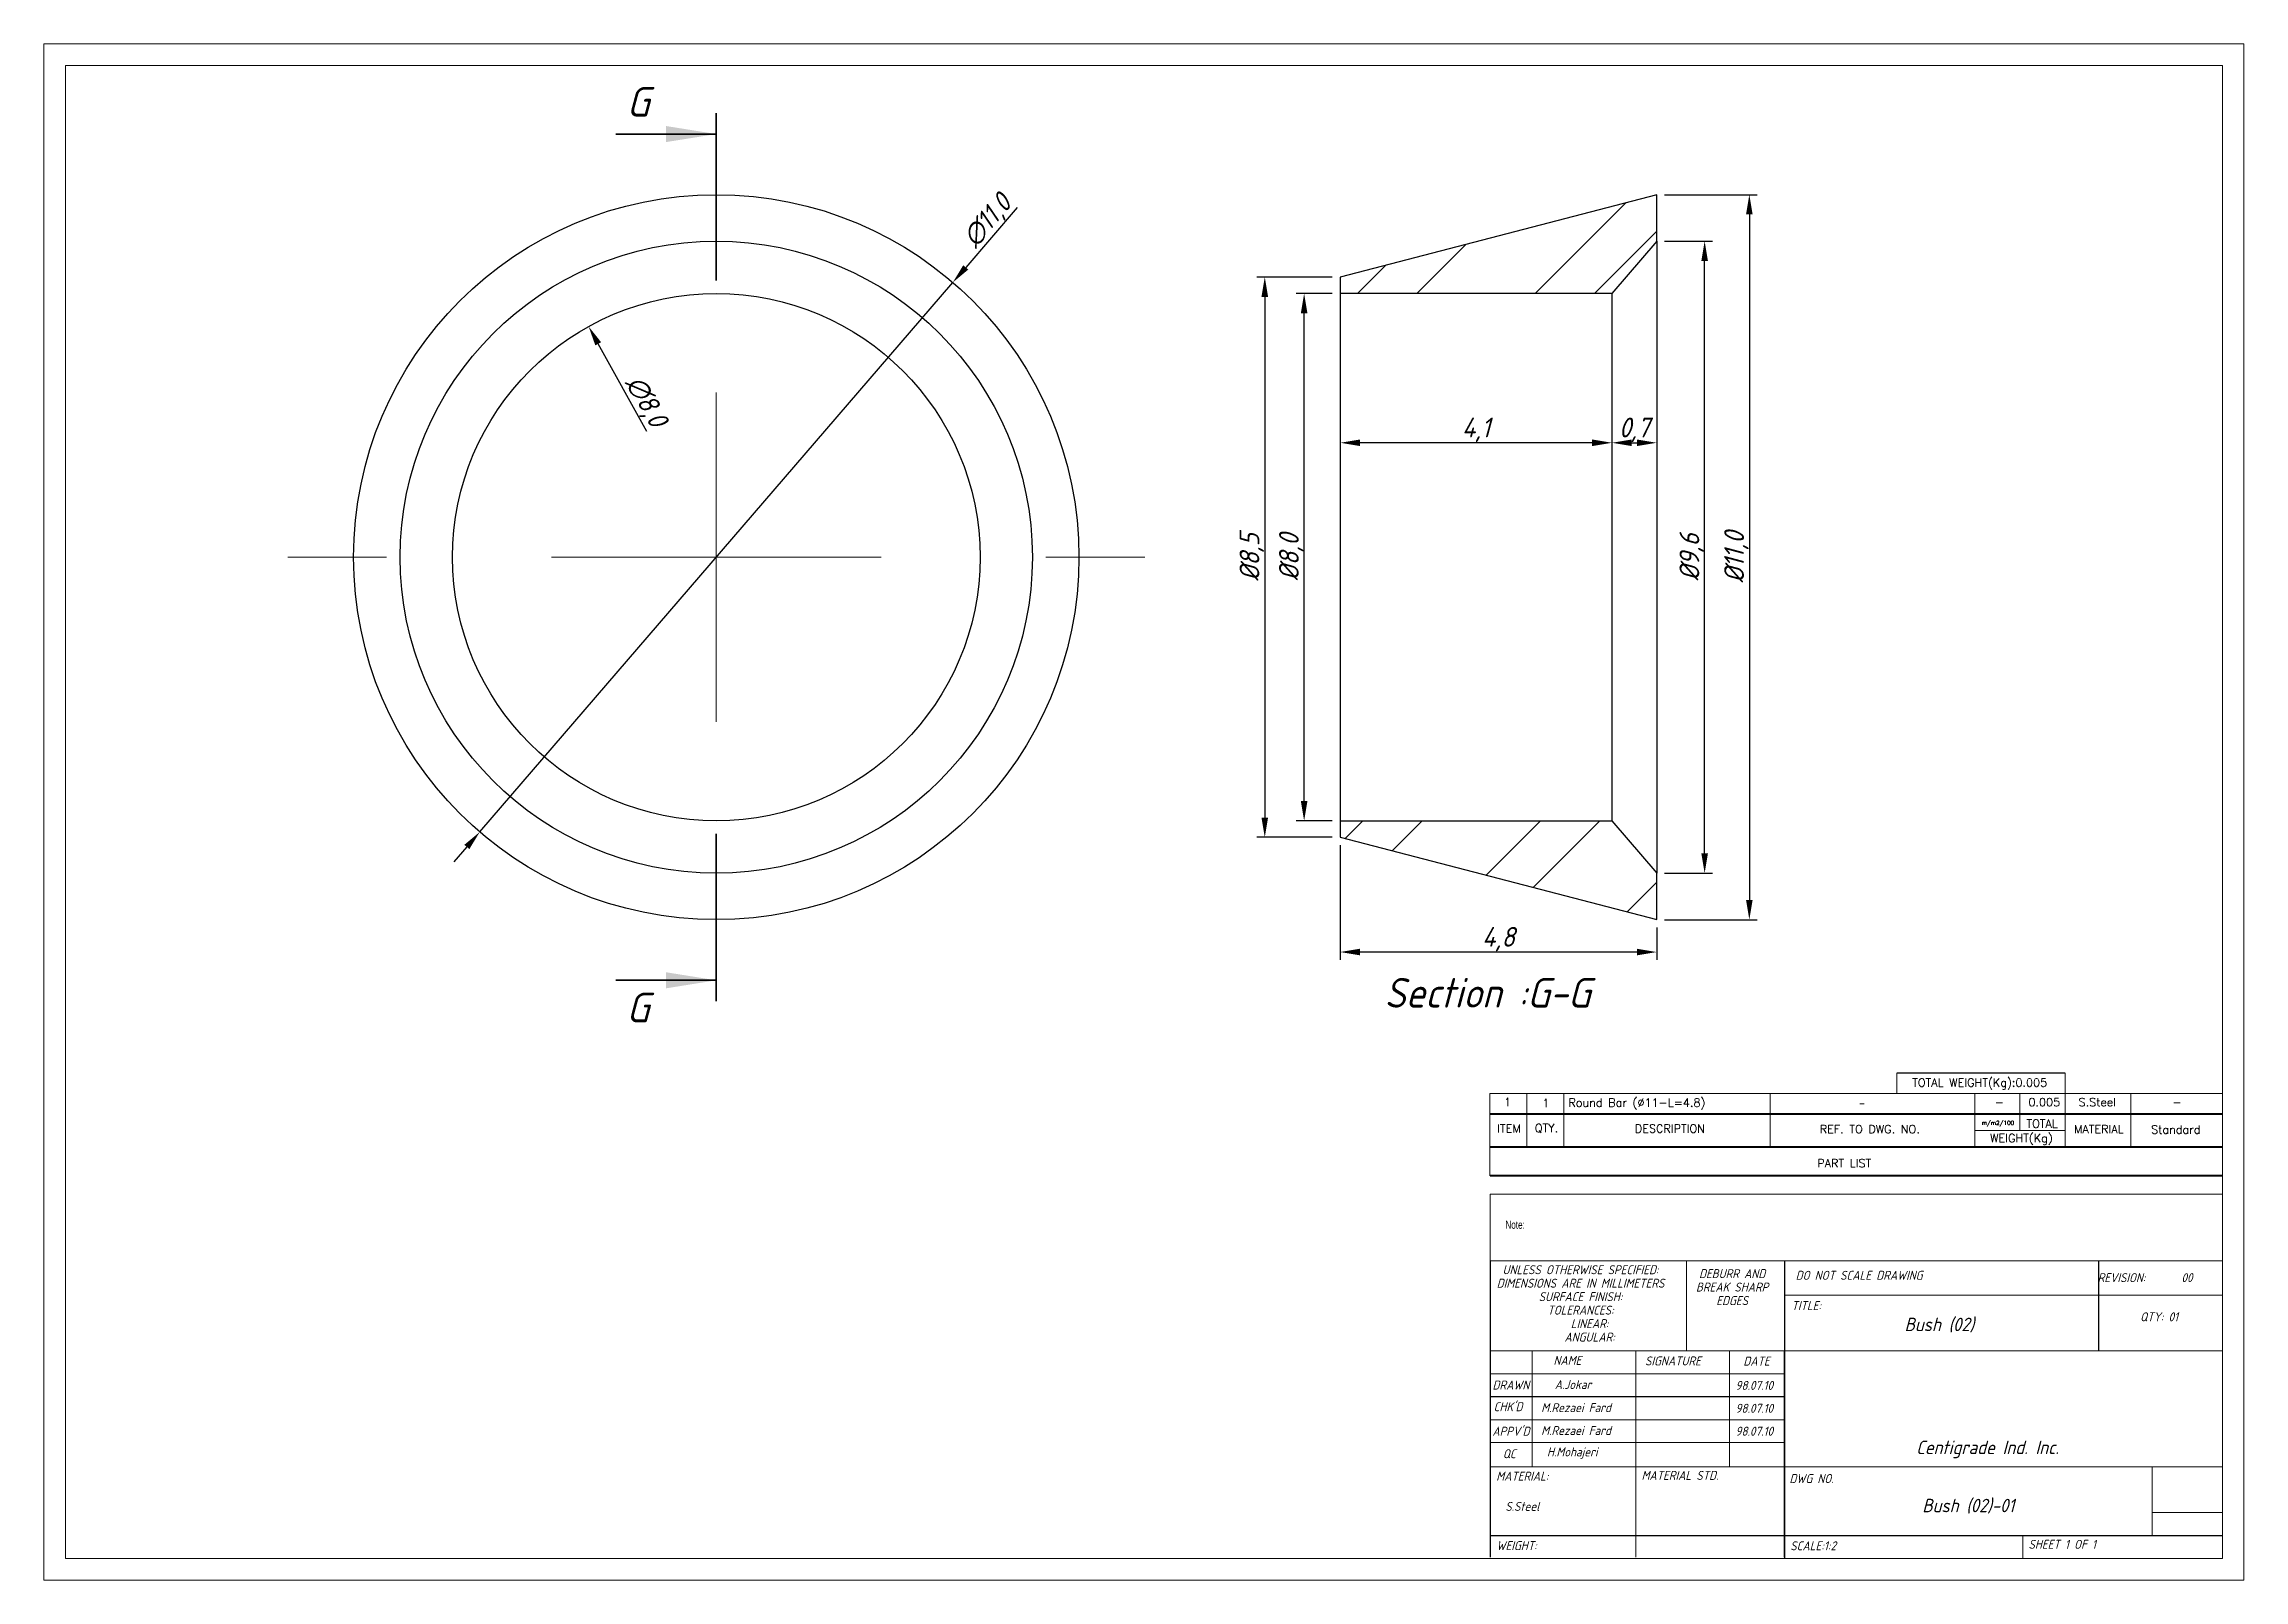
# Model space of a CAD drawing. Header units: millimetres. Extents: x 1113 to 2304, y 538 to 831.
# Drawn here: x 2201.31 to 2234.67, y 632.26 to 655.56 of the extents above; entities that cross this region are included whole.
import ezdxf
from ezdxf.enums import TextEntityAlignment as Align

# ---------------------------------------------------------------- set-up
doc = ezdxf.new("R2010")
doc.units = ezdxf.units.MM
doc.linetypes.add('PHANTOM', pattern=[12.7, 6.35, -1.27, 1.27, -1.27, 1.27, -1.27])
doc.linetypes.add('SLD-Solid', pattern=[0])
doc.layers.add('title', color=7, linetype='Continuous', lineweight=15)
doc.styles.add('GENISO', font='geniso.shx', dxfattribs={"oblique": 15})
doc.styles.add('SLDTEXTSTYLE0', font='TXT', dxfattribs={"width": 0.75})
doc.styles.add('TITLE', font='romans.shx', dxfattribs={"height": 2.5})
doc.dimstyles.new('Scale', dxfattribs={"dimscale": 0.12, "dimtxt": 2.5, "dimasz": 2.5, "dimexe": 1, "dimexo": 1, "dimgap": 0.2, "dimtad": 1, "dimdec": 1, "dimzin": 0, "dimtxsty": 'GENISO', "dimcen": 2.5, "dimclrd": 1, "dimclre": 1, "dimclrt": 7, "dimadec": 0, "dimazin": 0, "dimtfac": 1, "dimtdec": 1, "dimtmove": 0, "dimatfit": 3, "dimfxl": 1, "dimtzin": 0, "dimlwd": -1, "dimlwe": -1, "dimarcsym": 0})
pattern_1 = [(45, (2147.6974, 624.0458), (-1.34704, 1.34704), []), (45, (2148.5954, 624.0458), (-1.34704, 1.34704), [])]

msp = doc.modelspace()

# ---------------------------------------------------------------- texts
at = {"color": 7, "attachment_point": 5, "style": 'GENISO'}
for s, insert, char_height in [('G', (2210.3165038, 654.6867106), 0.45), ('Section :G-G', (2223.2000664, 641.1677158), 0.45), ('G', (2210.312937, 640.9439516), 0.45), ('UNLESS OTHERWISE SPECIFIED:', (2224.6110294, 636.9655673), 0.136293904), ('DEBURR AND', (2226.9099234, 636.9064121), 0.1362939), ('DO NOT SCALE DRAWING', (2228.8351481, 636.8806722), 0.136293904), ('DIMENSIONS ARE IN MILLIMETERS', (2224.6110294, 636.7611265), 0.136293904), ('SURFACE FINISH:', (2224.6110294, 636.5566856), 0.136293904), ('BREAK SHARP', (2226.9099234, 636.7019712), 0.136293904), ('REVISION:       00', (2233.1726088, 636.8456349), 0.136293904), ('TOLERANCES:', (2224.6110294, 636.3522448), 0.136293904), ('EDGES', (2226.9099234, 636.4975304), 0.1362939), ('TITLE:', (2228.034825, 636.4209213), 0.1362939), ('\\pxi-3,l4,t4;QTY:^I01', (2233.3175001, 636.2512502), 0.136293904), ('ANGULAR:', (2224.749027, 635.9433631), 0.1362939), ('LINEAR:', (2224.749027, 636.1478039), 0.1362939), ('Bush (02)', (2230.0523621, 636.1256887), 0.20444086), ('NAME', (2224.4116694, 635.590118), 0.1362939), ('SIGNATURE', (2226.012562, 635.5817012), 0.1362939), ('DATE', (2227.2795657, 635.5784321), 0.1362939), ('DRAWN', (2223.5544722, 635.2163636), 0.1362939), ('A.Jokar', (2224.4979914, 635.2232992), 0.1362939), ('98.07.10', (2227.2457992, 635.2105145), 0.1362939), ("CHK'D", (2223.5118284, 634.8873544), 0.1362939), ('M.Rezaei Fard', (2224.5433709, 634.8731853), 0.136293904), ('98.07.10', (2227.2457992, 634.862965), 0.1362939), ("APPV'D", (2223.556194, 634.5153347), 0.1362939), ('M.Rezaei Fard', (2224.5433709, 634.5256359), 0.136293904), ('H.Mohajeri', (2224.485428, 634.1807581), 0.1362939), ('98.07.10', (2227.2457992, 634.5154155), 0.1362939), ('Centigrade Ind. Inc.', (2230.7827879, 634.2389466), 0.204440856), ('QC', (2223.5297017, 634.1737916), 0.1362939), ('MATERIAL:', (2223.7285499, 633.8329826), 0.1362939), ('MATERIAL STD.', (2226.118616, 633.8447493), 0.136293904), ('DWG NO.', (2228.1142316, 633.797458), 0.1362939), ('S.Steel', (2223.7285499, 633.3745052), 0.1362939), ('Bush (02)-01', (2230.4922273, 633.3779906), 0.204440856), ('WEIGHT:', (2223.6417403, 632.7795293), 0.1362939), ('SCALE:1:2', (2228.1389612, 632.7766539), 0.1362939), ('SHEET 1 OF 1', (2231.9163042, 632.7990079), 0.136293904)]:
    msp.add_mtext(s, dxfattribs=dict(at, insert=insert, char_height=char_height))
at = {"color": 7, "linetype": 'Continuous', "lineweight": 15, "insert": (2223.4720626, 637.7093369), "char_height": 0.12266451, "attachment_point": 1, "style": 'SLDTEXTSTYLE0'}
msp.add_mtext('Note:', dxfattribs=at)
at = {"layer": 'title', "color": 7, "style": 'TITLE'}
for s, height, p in [('TOTAL WEIGHT(Kg):0.005', 0.124610784, (2230.6642053, 639.7959091)), ('m/m2/100', 0.06230539, (2230.9399475, 639.1886153)), ('TOTAL', 0.12461078, (2231.610702, 639.182324))]:
    msp.add_text(s, height=height, dxfattribs=at).set_placement(p, align=Align.MIDDLE)
at = {"layer": 'title', "style": 'TITLE'}
msp.add_text('1', height=0.1246108, dxfattribs=at).set_placement((2223.4503187, 639.4491591))
msp.add_text('1', height=0.1246108, dxfattribs=at).set_placement((2224.0836121, 639.4955703), align=Align.MIDDLE)
at = {"layer": 'title', "color": 7, "style": 'TITLE'}
for s, height, p in [('Round Bar (%%C11-L=4.8)', 0.124610784, (2224.4272321, 639.4386177)), ('-', 0.0897198, (2228.8288467, 639.4446243))]:
    msp.add_text(s, height=height, dxfattribs=at).set_placement(p)
at = {"layer": 'title', "color": 0, "style": 'TITLE'}
for s, height, p in [('-', 0.1246108, (2230.9603591, 639.5077148)), ('0.005', 0.12461078, (2231.6436442, 639.5077148)), ('S.Steel', 0.12461078, (2232.4472491, 639.5077148)), ('-', 0.1246108, (2233.6573424, 639.5077148)), ('ITEM', 0.12461078, (2223.5252556, 639.1087744)), ('QTY.', 0.12461078, (2224.0943031, 639.1087744)), ('DESCRIPTION', 0.124610784, (2225.9661488, 639.1067653)), ('REF. TO DWG. NO.', 0.124610784, (2228.9972411, 639.0988303)), ('WEIGHT(Kg)', 0.12461078, (2231.2976035, 638.9541115)), ('MATERIAL', 0.12461078, (2232.4709252, 639.0988303)), ('Standard', 0.12461078, (2233.6379711, 639.092193)), ('PART LIST', 0.12461078, (2228.6097135, 638.5820576))]:
    msp.add_text(s, height=height, dxfattribs=at).set_placement(p, align=Align.MIDDLE)

# ---------------------------------------------------------------- blocks, each defined once
blk = doc.blocks.new('SW_CENTERMARKSYMBOL_3')
at = {"color": 0, "linetype": 'Continuous', "lineweight": 0}
for p, q in [((0, 25), (0, 32.5)), ((0, 0), (0, 12.5)), ((-25, 0), (-32.5, 0)), ((0, 0), (-12.5, 0)), ((0, 0), (0, -12.5)), ((0, 0), (12.5, 0)), ((25, 0), (32.5, 0)), ((0, -25), (0, -32.5))]:
    blk.add_line(p, q, dxfattribs=at)
blk = doc.blocks.new('*D108')
at = {"color": 1, "transparency": 16777216}
for p, q in [((2216.069, 653.083), (2215.287, 652.174)), ((2207.917, 643.608), (2215.091, 651.946)), ((2207.721, 643.381), (2207.526, 643.153))]:
    blk.add_line(p, q, dxfattribs=at)
for points in [[(2215.249, 652.206), (2215.325, 652.141), (2215.091, 651.946)], [(2207.683, 643.413), (2207.759, 643.348), (2207.917, 643.608)]]:
    blk.add_solid(points, dxfattribs=at)
at = {"layer": 'Defpoints', "color": 0, "transparency": 16777216}
for p in [(2215.091, 651.946), (2207.917, 643.608)]:
    blk.add_point(p, dxfattribs=at)
at = {"color": 7, "transparency": 16777216, "insert": (2215.627, 652.87), "char_height": 0.3, "attachment_point": 5, "rotation": 49.2913, "style": 'GENISO'}
blk.add_mtext('∅11,0', dxfattribs=at)
blk = doc.blocks.new('*D109')
at = {"color": 1, "transparency": 16777216}
blk.add_line((2210.45, 649.683), (2209.713, 651.015), dxfattribs=at)
blk.add_solid([(2209.757, 651.039), (2209.669, 650.991), (2209.568, 651.277)], dxfattribs=at)
at = {"layer": 'Defpoints', "color": 0, "transparency": 16777216}
for p in [(2209.568, 651.277), (2213.44, 644.277)]:
    blk.add_point(p, dxfattribs=at)
at = {"color": 7, "transparency": 16777216, "insert": (2210.426, 650.132), "char_height": 0.3, "attachment_point": 5, "rotation": 298.953, "style": 'GENISO'}
blk.add_mtext('∅8,0', dxfattribs=at)
blk = doc.blocks.new('*D110')
at = {"color": 1, "transparency": 16777216}
for p, q in [((2220.966, 649.917), (2220.966, 649.393)), ((2225.087, 649.917), (2225.087, 649.393)), ((2224.787, 649.513), (2221.266, 649.513))]:
    blk.add_line(p, q, dxfattribs=at)
for points in [[(2221.266, 649.563), (2221.266, 649.463), (2220.966, 649.513)], [(2224.787, 649.563), (2224.787, 649.463), (2225.087, 649.513)]]:
    blk.add_solid(points, dxfattribs=at)
at = {"layer": 'Defpoints', "color": 0, "transparency": 16777216}
for p in [(2220.966, 650.037), (2225.087, 650.037), (2220.966, 649.513)]:
    blk.add_point(p, dxfattribs=at)
at = {"color": 7, "transparency": 16777216, "insert": (2223.026, 649.71), "char_height": 0.3, "attachment_point": 5, "style": 'GENISO'}
blk.add_mtext('4,1', dxfattribs=at)
blk = doc.blocks.new('*D111')
at = {"color": 1, "transparency": 16777216}
for p, q in [((2225.087, 650.116), (2225.087, 649.393)), ((2225.766, 650.116), (2225.766, 649.393)), ((2225.387, 649.513), (2225.466, 649.513))]:
    blk.add_line(p, q, dxfattribs=at)
for points in [[(2225.387, 649.563), (2225.387, 649.463), (2225.087, 649.513)], [(2225.466, 649.563), (2225.466, 649.463), (2225.766, 649.513)]]:
    blk.add_solid(points, dxfattribs=at)
at = {"layer": 'Defpoints', "color": 0, "transparency": 16777216}
for p in [(2225.087, 650.236), (2225.766, 650.236), (2225.766, 649.513)]:
    blk.add_point(p, dxfattribs=at)
at = {"color": 7, "transparency": 16777216, "insert": (2225.426, 649.71), "char_height": 0.3, "attachment_point": 5, "style": 'GENISO'}
blk.add_mtext('0,7', dxfattribs=at)
blk = doc.blocks.new('*D112')
at = {"color": 1, "transparency": 16777216}
for p, q in [((2225.886, 652.571), (2226.613, 652.571)), ((2226.493, 643.284), (2226.493, 652.271)), ((2225.886, 642.984), (2226.613, 642.984))]:
    blk.add_line(p, q, dxfattribs=at)
for points in [[(2226.443, 652.271), (2226.543, 652.271), (2226.493, 652.571)], [(2226.443, 643.284), (2226.543, 643.284), (2226.493, 642.984)]]:
    blk.add_solid(points, dxfattribs=at)
at = {"layer": 'Defpoints', "color": 0, "transparency": 16777216}
for p in [(2225.766, 652.571), (2226.493, 652.571), (2225.766, 642.984)]:
    blk.add_point(p, dxfattribs=at)
at = {"color": 7, "transparency": 16777216, "insert": (2226.297, 647.777), "char_height": 0.3, "attachment_point": 5, "rotation": 90, "style": 'GENISO'}
blk.add_mtext('%%C9,6', dxfattribs=at)
blk = doc.blocks.new('*D113')
at = {"color": 1, "transparency": 16777216}
for p, q in [((2225.886, 653.277), (2227.291, 653.277)), ((2227.171, 652.977), (2227.171, 642.577)), ((2225.886, 642.277), (2227.291, 642.277))]:
    blk.add_line(p, q, dxfattribs=at)
for points in [[(2227.121, 652.977), (2227.221, 652.977), (2227.171, 653.277)], [(2227.121, 642.577), (2227.221, 642.577), (2227.171, 642.277)]]:
    blk.add_solid(points, dxfattribs=at)
at = {"layer": 'Defpoints', "color": 0, "transparency": 16777216}
for p in [(2225.766, 653.277), (2225.766, 642.277), (2227.171, 642.277)]:
    blk.add_point(p, dxfattribs=at)
at = {"color": 7, "transparency": 16777216, "insert": (2226.975, 647.777), "char_height": 0.3, "attachment_point": 5, "rotation": 90, "style": 'GENISO'}
blk.add_mtext('%%C11,0', dxfattribs=at)
blk = doc.blocks.new('*D114')
at = {"color": 1, "transparency": 16777216}
for p, q in [((2220.846, 652.027), (2219.702, 652.027)), ((2219.822, 651.727), (2219.822, 643.827)), ((2220.846, 643.527), (2219.702, 643.527))]:
    blk.add_line(p, q, dxfattribs=at)
for points in [[(2219.772, 651.727), (2219.872, 651.727), (2219.822, 652.027)], [(2219.772, 643.827), (2219.872, 643.827), (2219.822, 643.527)]]:
    blk.add_solid(points, dxfattribs=at)
at = {"layer": 'Defpoints', "color": 0, "transparency": 16777216}
for p in [(2220.966, 652.027), (2219.822, 643.527), (2220.966, 643.527)]:
    blk.add_point(p, dxfattribs=at)
at = {"color": 7, "transparency": 16777216, "insert": (2219.625, 647.777), "char_height": 0.3, "attachment_point": 5, "rotation": 90, "style": 'GENISO'}
blk.add_mtext('%%C8,5', dxfattribs=at)
blk = doc.blocks.new('*D115')
at = {"color": 1, "transparency": 16777216}
for p, q in [((2220.846, 651.777), (2220.299, 651.777)), ((2220.419, 644.077), (2220.419, 651.477)), ((2220.846, 643.777), (2220.299, 643.777))]:
    blk.add_line(p, q, dxfattribs=at)
for points in [[(2220.369, 651.477), (2220.469, 651.477), (2220.419, 651.777)], [(2220.369, 644.077), (2220.469, 644.077), (2220.419, 643.777)]]:
    blk.add_solid(points, dxfattribs=at)
at = {"layer": 'Defpoints', "color": 0, "transparency": 16777216}
for p in [(2220.419, 651.777), (2220.966, 651.777), (2220.966, 643.777)]:
    blk.add_point(p, dxfattribs=at)
at = {"color": 7, "transparency": 16777216, "insert": (2220.223, 647.777), "char_height": 0.3, "attachment_point": 5, "rotation": 90, "style": 'GENISO'}
blk.add_mtext('%%C8,0', dxfattribs=at)
blk = doc.blocks.new('*D116')
at = {"color": 1, "transparency": 16777216}
for p, q in [((2220.966, 643.407), (2220.966, 641.666)), ((2225.766, 642.157), (2225.766, 641.666)), ((2225.466, 641.786), (2221.266, 641.786))]:
    blk.add_line(p, q, dxfattribs=at)
for points in [[(2221.266, 641.836), (2221.266, 641.736), (2220.966, 641.786)], [(2225.466, 641.836), (2225.466, 641.736), (2225.766, 641.786)]]:
    blk.add_solid(points, dxfattribs=at)
at = {"layer": 'Defpoints', "color": 0, "transparency": 16777216}
for p in [(2220.966, 643.527), (2225.766, 642.277), (2220.966, 641.786)]:
    blk.add_point(p, dxfattribs=at)
at = {"color": 7, "transparency": 16777216, "insert": (2223.366, 641.982), "char_height": 0.3, "attachment_point": 5, "style": 'GENISO'}
blk.add_mtext('4,8', dxfattribs=at)

# ---------------------------------------------------------------- dimensions: what is measured, and where the dimension line sits
dim = msp.add_diameter_dim_2p(p1=(2207.9168337, 643.6079867), p2=(2215.0911869, 651.9463712), dimstyle='Scale')
dim.commit()
dim.dimension.update_dxf_attribs({"geometry": '*D108', "text_midpoint": (2215.6268964, 652.8702806)})
for base, p1, p2, picture, middle in [((2227.1711721, 642.277179), (2225.7656352, 653.277179), (2225.7656352, 642.277179), '*D113', (2226.9746721, 647.777179)), ((2226.4934675, 652.5707559), (2225.7656352, 642.9836021), (2225.7656352, 652.5707559), '*D112', (2226.2970401, 647.777179)), ((2219.821508, 643.5271788), (2220.9656352, 652.0271792), (2220.9656352, 643.5271788), '*D114', (2219.625008, 647.777179)), ((2220.4194069, 651.7771792), (2220.9656352, 643.7771788), (2220.9656352, 651.7771792), '*D115', (2220.2229069, 647.777179))]:
    dim = msp.add_linear_dim(base=base, p1=p1, p2=p2, angle=90, text='%%C<>', dimstyle='Scale')
    dim.commit()
    dim.dimension.update_dxf_attribs({"geometry": picture, "text_midpoint": middle})
dim = msp.add_diameter_dim_2p(p1=(2213.4403794, 644.2771112), p2=(2209.5676412, 651.2772468), dimstyle='Scale')
dim.commit()
dim.dimension.update_dxf_attribs({"geometry": '*D109', "text_midpoint": (2210.2539501, 650.0367149), "dimtype": 163})
for base, p1, p2, picture, middle in [((2220.9656352, 649.513103), (2225.0872643, 650.0367149), (2220.9656352, 650.0367149), '*D110', (2223.0264498, 649.709603)), ((2220.9656352, 641.7855673), (2225.7656352, 642.277179), (2220.9656352, 643.5271788), '*D116', (2223.3656352, 641.9820673))]:
    dim = msp.add_linear_dim(base=base, p1=p1, p2=p2, dimstyle='Scale')
    dim.commit()
    dim.dimension.update_dxf_attribs({"geometry": picture, "text_midpoint": middle})
at = {"color": 5}
dim = msp.add_linear_dim(base=(2225.7656352, 649.513103), p1=(2225.0872643, 650.2362466), p2=(2225.7656352, 650.2362466), dimstyle='Scale', dxfattribs=at)
dim.commit()
dim.dimension.update_dxf_attribs({"geometry": '*D111', "text_midpoint": (2225.4264498, 649.709603)})

# ---------------------------------------------------------------- hatches: boundary and pattern name
at = {"linetype": 'Continuous', "lineweight": 18, "true_color": 0xf26722}
h = msp.add_hatch(dxfattribs=at)
h.set_pattern_fill('ANSI32', color=30, scale=0.2, style=0)
h.set_pattern_definition(pattern_1)
h.paths.add_polyline_path([(2225.7656353, 653.277179), (2220.9656353, 652.027179), (2220.9656353, 651.777179), (2225.0872643, 651.777179), (2225.7656353, 652.5707558)], flags=0)
h = msp.add_hatch(dxfattribs=at)
h.set_pattern_fill('ANSI32', color=30, scale=0.2, style=0)
h.set_pattern_definition(pattern_1)
h.paths.add_polyline_path([(2225.0872643, 643.777179), (2220.9656353, 643.777179), (2220.9656353, 643.527179), (2225.7656353, 642.277179), (2225.7656353, 642.9836022)], flags=0)

# ---------------------------------------------------------------- linework, layer by layer
at = {"color": 240, "linetype": 'PHANTOM', "lineweight": 35, "true_color": 0xed1f24}
for p, q in [((2211.5040103, 651.974679), (2211.5040103, 654.514679)), ((2211.5040103, 641.039679), (2211.5040103, 643.580949))]:
    msp.add_line(p, q, dxfattribs=at)
at = {"color": 240, "linetype": 'Continuous', "lineweight": 35, "true_color": 0xed1f24}
for p, q in [((2209.9800103, 654.197179), (2211.5040103, 654.197179)), ((2209.9800103, 641.357179), (2211.5040103, 641.357179))]:
    msp.add_line(p, q, dxfattribs=at)
at = {"color": 5, "linetype": 'Continuous', "lineweight": 25}
for p, q in [((2225.7656352, 653.277179), (2220.9656352, 652.0271792)), ((2225.7656352, 652.5707559), (2225.7656352, 653.277179)), ((2225.7656352, 652.5707559), (2225.0872643, 651.7771792)), ((2225.7656352, 652.5707559), (2225.7656352, 642.9836021)), ((2220.9656352, 652.0271792), (2220.9656352, 651.7771792)), ((2225.0872643, 651.7771792), (2220.9656352, 651.7771792)), ((2220.9656352, 651.7771792), (2220.9656352, 643.7771788)), ((2225.0872643, 651.7771792), (2225.0872643, 643.7771788)), ((2220.9656352, 643.7771788), (2225.0872643, 643.7771788)), ((2220.9656352, 643.7771788), (2220.9656352, 643.5271788)), ((2225.0872643, 643.7771788), (2225.7656352, 642.9836021)), ((2220.9656352, 643.5271788), (2225.7656352, 642.277179)), ((2225.7656352, 642.277179), (2225.7656352, 642.9836021))]:
    msp.add_line(p, q, dxfattribs=at)
msp.add_line((2231.9596926, 639.9494737), (2229.4065683, 639.9494737))
at = {"color": 7, "linetype": 'SLD-Solid', "lineweight": 15}
for p, q in [((2223.2404491, 638.112552), (2234.3456764, 638.112552)), ((2223.2404491, 638.112552), (2223.2404491, 637.1028591)), ((2223.2404491, 637.1028591), (2234.3456764, 637.1028591)), ((2226.2171079, 637.1028591), (2226.2171079, 635.7331053)), ((2234.3456764, 636.5815349), (2227.7054374, 636.5815349)), ((2234.3456764, 635.7331053), (2223.2404491, 635.7331053)), ((2223.8783045, 635.7331053), (2223.8783045, 633.974914)), ((2225.4476704, 635.7331053), (2225.4476704, 632.6051602)), ((2226.8712309, 635.7331053), (2226.8712309, 633.974914)), ((2227.7054374, 635.3855559), (2223.2404491, 635.3855559)), ((2227.7054374, 634.690457), (2223.2404491, 634.690457)), ((2227.7054374, 634.3429075), (2223.2404491, 634.3429075)), ((2224.090923, 633.974914), (2223.2404491, 633.974914)), ((2224.090923, 633.974914), (2234.3456764, 633.974914)), ((2233.2825839, 632.9322656), (2233.2825839, 633.974914)), ((2234.3456764, 633.2798151), (2233.2825839, 633.2798151)), ((2231.3199517, 632.5847161), (2231.3199517, 632.9322656))]:
    msp.add_line(p, q, dxfattribs=at)
at = {"color": 7}
for p, q in [((2223.2404491, 637.1028591), (2223.2404491, 632.6051602)), ((2227.7054374, 637.1028591), (2227.7054374, 632.5847161)), ((2232.4721825, 635.7331053), (2232.4721825, 637.1028591)), ((2227.7054374, 632.6051602), (2227.7054374, 635.7331053)), ((2227.7054374, 635.0380064), (2223.2404491, 635.0380064)), ((2223.2404491, 632.9322656), (2234.3456764, 632.9322656))]:
    msp.add_line(p, q, dxfattribs=at)
at = {"color": 7, "linetype": 'SLD-Solid', "lineweight": 15}
for points in [[(2201.308034, 655.5638684), (2234.6727817, 655.5638684), (2234.6727817, 632.2576108), (2201.308034, 632.2576108)], [(2201.6351394, 655.236763), (2234.3456764, 655.236763), (2234.3456764, 632.5847161), (2201.6351394, 632.5847161)]]:
    msp.add_lwpolyline(points, close=True, dxfattribs=at)
at = {"color": 5, "linetype": 'Continuous', "lineweight": 25}
for radius in [5.5, 4.7935768, 4]:
    msp.add_circle((2211.5040103, 647.777179), radius, dxfattribs=at)
at = {"color": 240, "linetype": 'Continuous', "lineweight": 35, "true_color": 0xed1f24}
for points in [[(2211.5040103, 654.197179), (2210.7420103, 654.319099), (2210.7420103, 654.075259)], [(2211.5040103, 641.357179), (2210.7420103, 641.479099), (2210.7420103, 641.235259)]]:
    msp.add_solid(points, dxfattribs=at)
at = {"layer": 'title', "color": 7}
for p, q in [((2229.4065683, 639.6379468), (2229.4065683, 639.9494737)), ((2231.9596926, 639.9494737), (2231.9596926, 639.6379468)), ((2231.2743333, 639.6379468), (2231.2743333, 639.0771982)), ((2231.2743333, 639.3264198), (2231.2743333, 639.0771982)), ((2230.588974, 639.0771982), (2231.9596926, 639.0771982))]:
    msp.add_line(p, q, dxfattribs=at)
at = {"layer": 'title', "color": 0}
for p, q in [((2234.3456764, 639.6379468), (2223.2369377, 639.6379468)), ((2223.2369377, 638.3918389), (2223.2369377, 639.6379468)), ((2223.7976862, 639.6379468), (2223.7976862, 638.8279767)), ((2224.3584348, 639.6379468), (2224.3584348, 638.8279767)), ((2227.4850084, 639.6379468), (2227.4850084, 638.8279767)), ((2230.588974, 639.6379468), (2230.588974, 638.8279767)), ((2231.9596926, 639.7257795), (2231.9596926, 639.6379468)), ((2231.9596926, 639.6379468), (2231.9596926, 638.8279767)), ((2232.9565789, 639.6379468), (2232.9565789, 638.8279767))]:
    msp.add_line(p, q, dxfattribs=at)
at = {"layer": 'title', "color": 0, "const_width": 0.0311527}
for points in [[(2234.3456764, 639.3264198), (2223.2369377, 639.3264198)], [(2234.3456764, 638.8279767), (2223.2369377, 638.8279767)], [(2234.3456764, 638.3918389), (2223.2369377, 638.3918389)]]:
    msp.add_lwpolyline(points, dxfattribs=at)

# ---------------------------------------------------------------- block references
at = {"color": 240, "linetype": 'Continuous', "lineweight": 0, "true_color": 0xed1f24, "xscale": 0.1999999999999999, "yscale": 0.1999999999999999, "zscale": 0.1999999999999999}
msp.add_blockref('SW_CENTERMARKSYMBOL_3', (2211.5040103, 647.777179), dxfattribs=at)

msp.set_redraw_order([(e.dxf.handle, doc.entitydb.next_handle()) for e in msp.query("TEXT MTEXT ATTDEF DIMENSION ARC_DIMENSION")])  # texts and dimensions are drawn at this point

doc.saveas('drawing.dxf')
